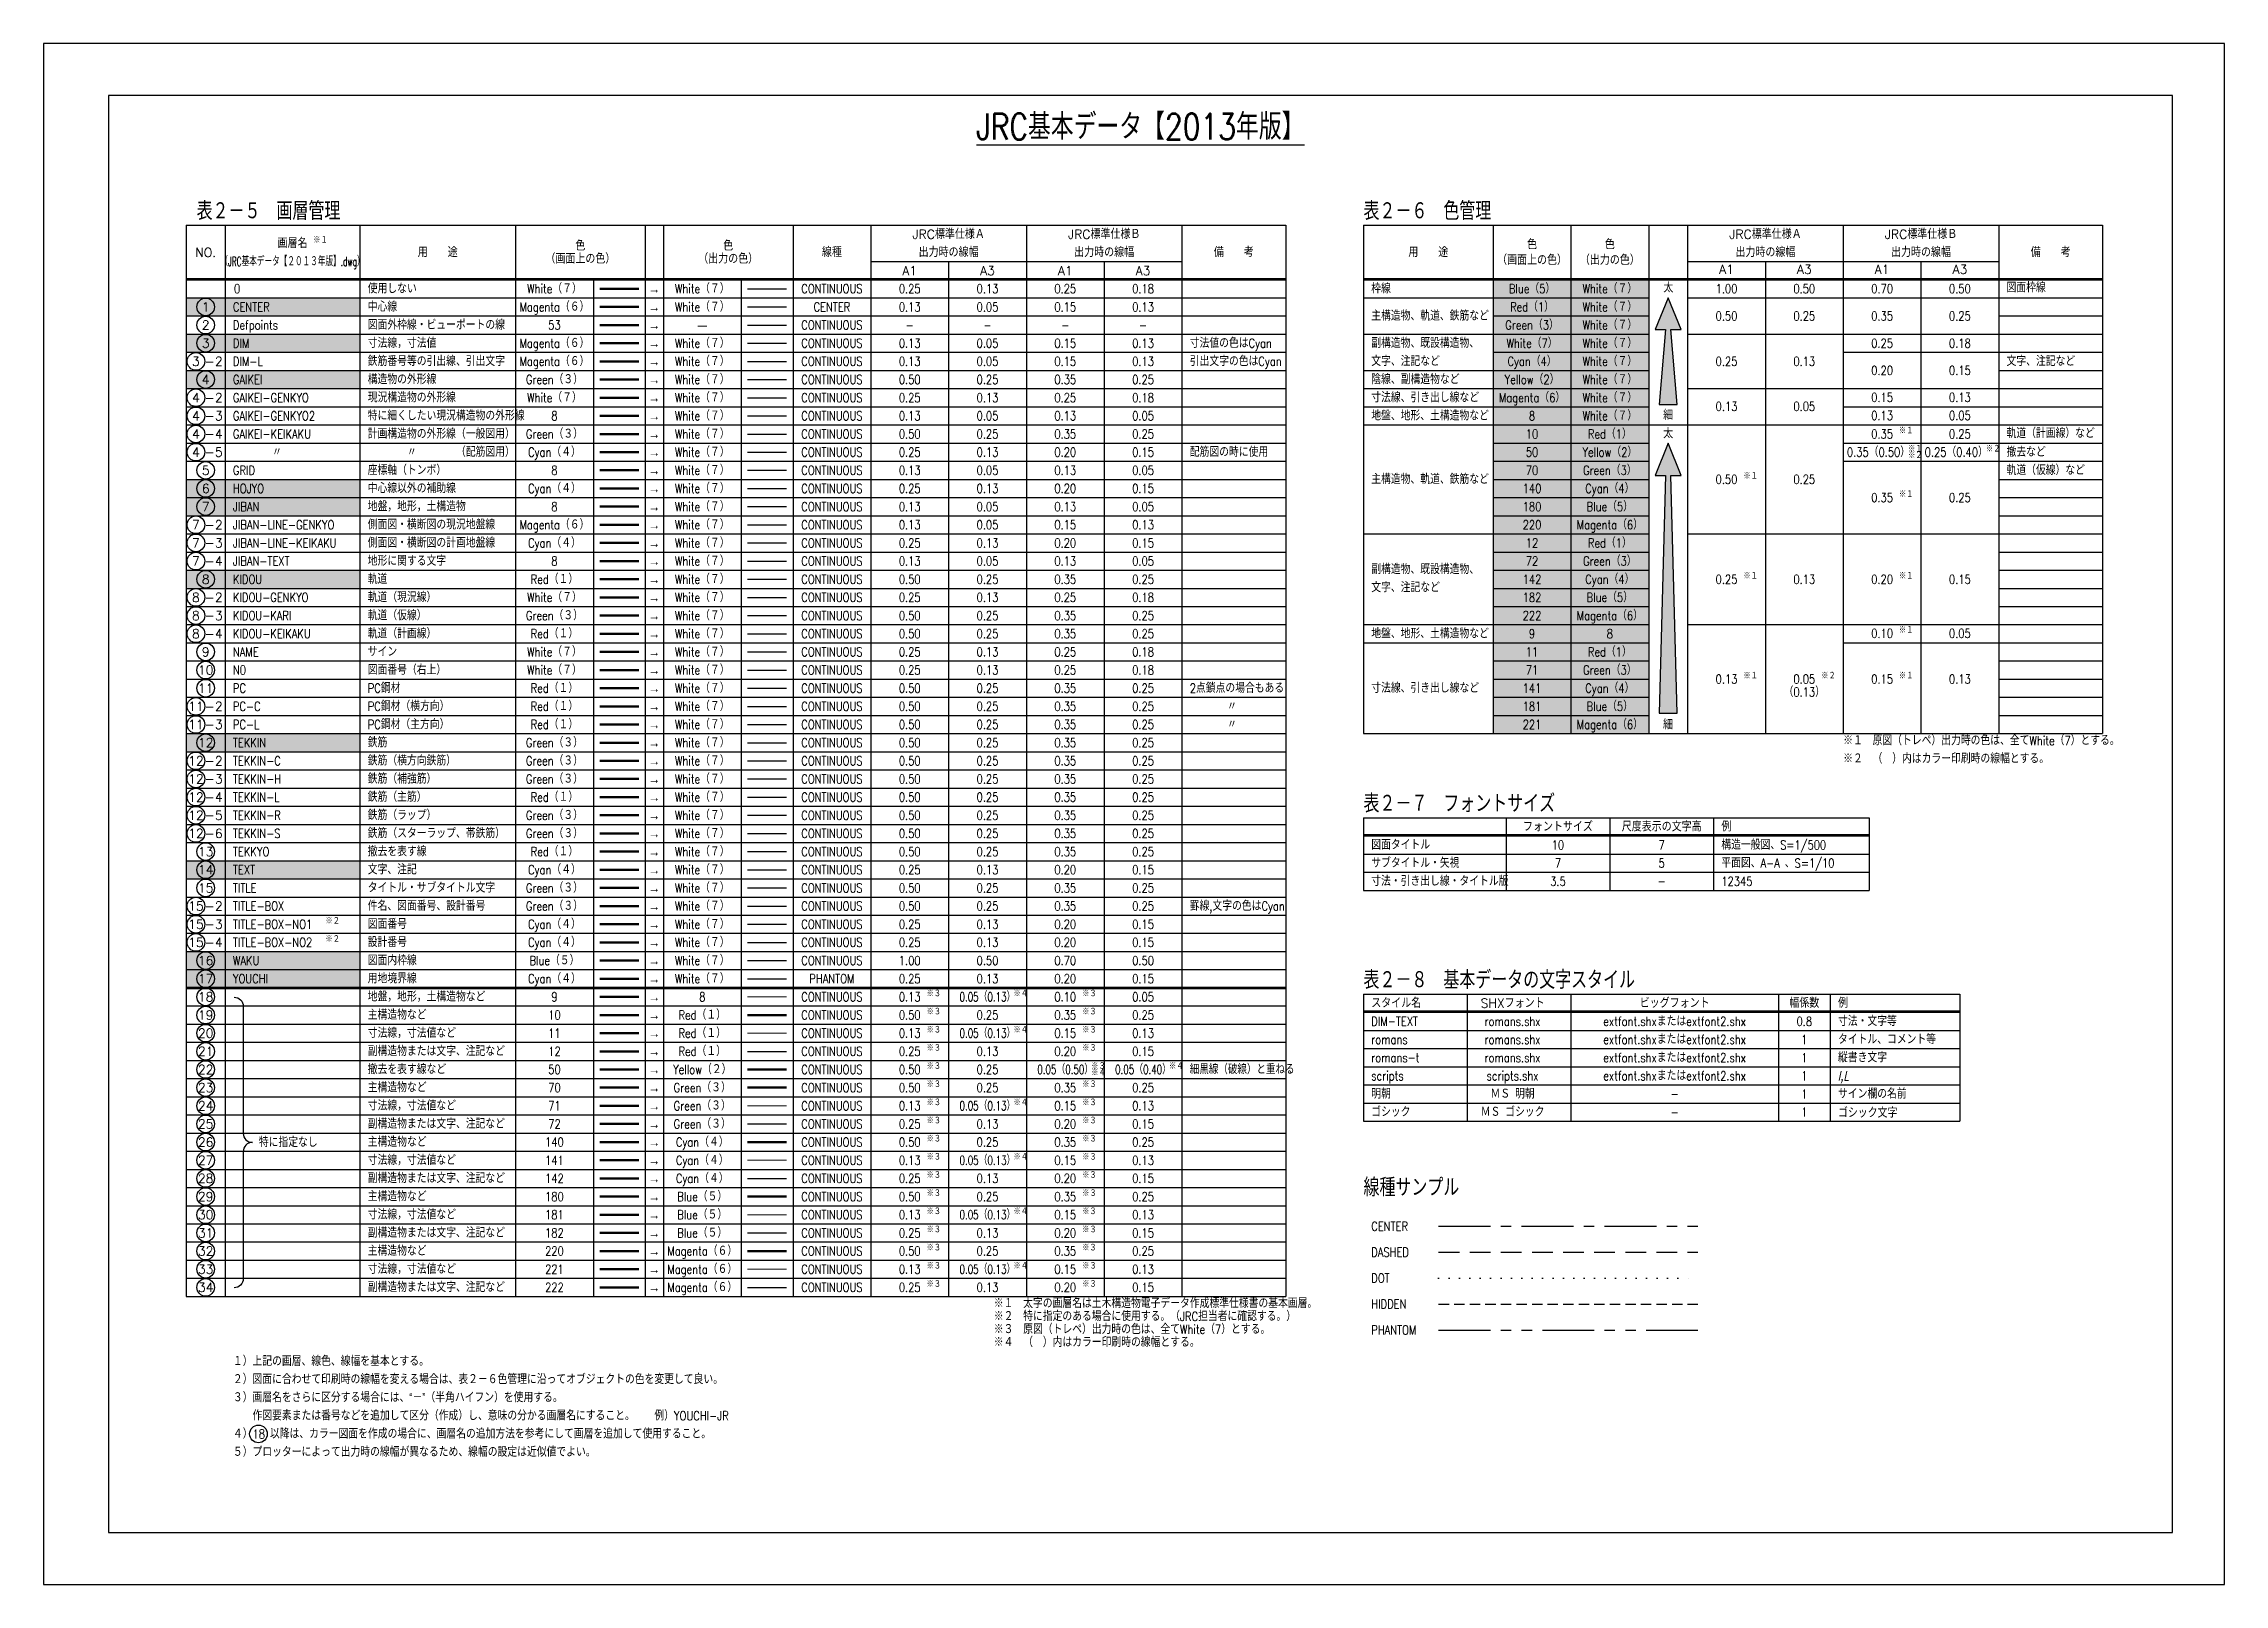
# Model space of a CAD drawing. Header units: millimetres. Extents: x -41433 to 131500, y -94900 to 39745.
# Drawn here: x -18410 to -10000, y 0 to 5940 of the extents above; entities that cross this region are included whole.
import ezdxf
from ezdxf.enums import TextEntityAlignment as Align

# ---------------------------------------------------------------- set-up
doc = ezdxf.new("R2010")
doc.units = ezdxf.units.MM
doc.header["$LTSCALE"] = 160
doc.header["$MEASUREMENT"] = 0
for name, pattern in [('CENTER', [2, 1.25, -0.25, 0.25, -0.25]), ('DASHED', [0.75, 0.5, -0.25]), ('DOT', [0.25, 0, -0.25]), ('HIDDEN', [0.375, 0.25, -0.125]), ('PHANTOM', [2.5, 1.25, -0.25, 0.25, -0.25, 0.25, -0.25])]:
    doc.linetypes.add(name, pattern=pattern)
doc.layers.get('0').update_dxf_attribs({"linetype": 'CONTINUOUS'})
doc.layers.get('DEFPOINTS').update_dxf_attribs({"color": 53, "linetype": 'CONTINUOUS'})
for name, color, linetype in [('CENTER', 6, 'CENTER'), ('DIM', 6, 'CONTINUOUS'), ('DIM-L', 6, 'CONTINUOUS'), ('GAIKEI', 3, 'CONTINUOUS'), ('GAIKEI-GENKYO', 7, 'CONTINUOUS'), ('GAIKEI-GENKYO2', 8, 'CONTINUOUS'), ('GAIKEI-KEIKAKU', 4, 'CONTINUOUS'), ('GRID', 8, 'CONTINUOUS'), ('HOJYO', 4, 'CONTINUOUS'), ('JIBAN', 8, 'CONTINUOUS'), ('JIBAN-LINE-GENKYO', 6, 'CONTINUOUS'), ('JIBAN-LINE-KEIKAKU', 4, 'CONTINUOUS'), ('JIBAN-TEXT', 8, 'CONTINUOUS'), ('KIDOU', 1, 'CONTINUOUS'), ('KIDOU-GENKYO', 7, 'CONTINUOUS'), ('KIDOU-KARI', 3, 'CONTINUOUS'), ('KIDOU-KEIKAKU', 1, 'CONTINUOUS'), ('NAME', 7, 'CONTINUOUS'), ('NO', 7, 'CONTINUOUS'), ('PC', 1, 'CONTINUOUS'), ('PC-C', 2, 'CONTINUOUS'), ('PC-L', 2, 'CONTINUOUS'), ('TEKKIN', 3, 'CONTINUOUS'), ('TEKKIN-C', 3, 'CONTINUOUS'), ('TEKKIN-H', 3, 'CONTINUOUS'), ('TEKKIN-L', 2, 'CONTINUOUS'), ('TEKKIN-R', 3, 'CONTINUOUS'), ('TEKKIN-S', 3, 'CONTINUOUS'), ('TEKKYO', 1, 'CONTINUOUS'), ('TEXT', 4, 'CONTINUOUS'), ('TITLE', 3, 'CONTINUOUS'), ('TITLE-BOX', 3, 'CONTINUOUS'), ('TITLE-BOX-NO1', 4, 'CONTINUOUS'), ('TITLE-BOX-NO2', 4, 'CONTINUOUS'), ('WAKU', 5, 'CONTINUOUS'), ('YOUCHI', 4, 'PHANTOM')]:
    doc.layers.add(name, color=color, linetype=linetype)
doc.styles.add('romans', font='romans.shx', dxfattribs={"bigfont": 'extfont.shx'})
doc.styles.add('SCRIPTS', font='scripts.shx', dxfattribs={"bigfont": 'extfont.shx'})
doc.styles.add('ゴシック', font='')
doc.styles.get('ゴシック').set_extended_font_data('MS PGothic')

msp = doc.modelspace()

# ---------------------------------------------------------------- texts
at = {"layer": 'TEXT'}
for s, height, style, width, p in [('表２－５\u3000画層管理', 70, 'romans', 0.8, (-17820, 5295)), ('表２－６\u3000色管理', 70, 'romans', 0.8, (-13320, 5295)), ('使用しない', 35, 'romans', 0.8, (-17160, 4995)), ('枠線', 35, 'romans', 0.8, (-13290, 4995)), ('図面枠線', 35, 'romans', 0.8, (-10840, 4998.82)), ('中心線', 35, 'romans', 0.8, (-17160, 4925)), ('主構造物、軌道、鉄筋など', 35, 'romans', 0.8, (-13290, 4890)), ('Defpoints', 35, 'romans', 0.8, (-17680, 4855)), ('寸法線，寸法値', 35, 'romans', 0.8, (-17160, 4785)), ('図面外枠線・ビューポートの線', 35, 'romans', 0.8, (-17160, 4855)), ('寸法値の色はCyan', 35, 'romans', 0.8, (-13990, 4785)), ('副構造物、既設構造物、', 35, 'romans', 0.8, (-13290, 4785)), ('DIM-L', 35, 'romans', 0.8, (-17680, 4715)), ('鉄筋番号等の引出線、引出文字', 35, 'romans', 0.8, (-17160, 4715)), ('引出文字の色はCyan', 35, 'romans', 0.8, (-13990, 4715)), ('文字、注記など', 35, 'romans', 0.8, (-13290, 4715)), ('文字、注記など', 35, 'romans', 0.8, (-10840, 4715)), ('構造物の外形線', 35, 'romans', 0.8, (-17160, 4645)), ('陰線、副構造物など', 35, 'romans', 0.8, (-13290, 4645)), ('GAIKEI-GENKYO', 35, 'romans', 0.8, (-17680, 4575)), ('現況構造物の外形線', 35, 'romans', 0.8, (-17160, 4575)), ('寸法線、引き出し線など', 35, 'romans', 0.8, (-13290, 4575)), ('GAIKEI-GENKYO2', 35, 'romans', 0.8, (-17680, 4505)), ('特に細くしたい現況構造物の外形線', 35, 'romans', 0.8, (-17160, 4505)), ('地盤、地形、土構造物など', 35, 'romans', 0.8, (-13290, 4505)), ('軌道（計画線）など', 35, 'romans', 0.8, (-10840, 4437.23)), ('GAIKEI-KEIKAKU', 35, 'romans', 0.8, (-17680, 4435)), ('\u3000\u3000\u3000\u3000〃', 35, 'romans', 0.8, (-17680, 4365)), ('計画構造物の外形線（一般図用）', 35, 'romans', 0.8, (-17160, 4435)), ('\u3000\u3000\u3000\u3000〃\u3000\u3000\u3000\u3000（配筋図用）', 35, 'romans', 0.8, (-17160, 4365)), ('配筋図の時に使用', 35, 'romans', 0.8, (-13990, 4365)), ('撤去など', 35, 'romans', 0.8, (-10840, 4365)), ('GRID', 35, 'romans', 0.8, (-17680, 4295)), ('座標軸（トンボ）', 35, 'romans', 0.8, (-17160, 4295)), ('軌道（仮線）など', 35, 'romans', 0.8, (-10840, 4295)), ('中心線以外の補助線', 35, 'romans', 0.8, (-17160, 4225)), ('主構造物、軌道、鉄筋など', 35, 'romans', 0.8, (-13290, 4260)), ('地盤，地形，土構造物', 35, 'romans', 0.8, (-17160, 4155)), ('JIBAN-LINE-GENKYO', 35, 'romans', 0.8, (-17680, 4085)), ('側面図・横断図の現況地盤線', 35, 'romans', 0.8, (-17160, 4085)), ('JIBAN-LINE-KEIKAKU', 35, 'romans', 0.8, (-17680, 4015)), ('JIBAN-TEXT', 35, 'romans', 0.8, (-17680, 3945)), ('側面図・横断図の計画地盤線', 35, 'romans', 0.8, (-17160, 4015)), ('地形に関する文字', 35, 'romans', 0.8, (-17160, 3945)), ('軌道', 35, 'romans', 0.8, (-17160, 3875)), ('副構造物、既設構造物、', 35, 'romans', 0.8, (-13290, 3912.78)), ('KIDOU-GENKYO', 35, 'romans', 0.8, (-17680, 3805)), ('軌道（現況線）', 35, 'romans', 0.8, (-17160, 3805)), ('文字、注記など', 35, 'romans', 0.8, (-13290, 3842.78)), ('KIDOU-KARI', 35, 'romans', 0.8, (-17680, 3735)), ('軌道（仮線）', 35, 'romans', 0.8, (-17160, 3735)), ('KIDOU-KEIKAKU', 35, 'romans', 0.8, (-17680, 3665)), ('軌道（計画線）', 35, 'romans', 0.8, (-17160, 3665)), ('地盤、地形、土構造物など', 35, 'romans', 0.8, (-13290, 3665)), ('NAME', 35, 'romans', 0.8, (-17680, 3595)), ('N0', 35, 'romans', 0.8, (-17680, 3525)), ('サイン', 35, 'romans', 0.8, (-17160, 3595)), ('図面番号（右上）', 35, 'romans', 0.8, (-17160, 3525)), ('PC', 35, 'romans', 0.8, (-17680, 3455)), ('PC鋼材', 35, 'romans', 0.8, (-17160, 3455)), ('2点鎖点の場合もある', 35, 'romans', 0.8, (-13990, 3455)), ('寸法線、引き出し線など', 35, 'romans', 0.8, (-13290, 3455)), ('PC-C', 35, 'romans', 0.8, (-17680, 3385)), ('PC鋼材（横方向）', 35, 'romans', 0.8, (-17160, 3385)), ('PC-L', 35, 'romans', 0.8, (-17680, 3315)), ('PC鋼材（主方向）', 35, 'romans', 0.8, (-17160, 3315)), ('鉄筋', 35, 'romans', 0.8, (-17160, 3245)), ('鉄筋（横方向鉄筋）', 35, 'romans', 0.8, (-17160, 3175)), ('TEKKIN-C', 35, 'romans', 0.8, (-17680, 3175)), ('TEKKIN-H', 35, 'romans', 0.8, (-17680, 3105)), ('鉄筋（補強筋）', 35, 'romans', 0.8, (-17160, 3105)), ('TEKKIN-L', 35, 'romans', 0.8, (-17680, 3035)), ('鉄筋（主筋）', 35, 'romans', 0.8, (-17160, 3035)), ('表２－７\u3000フォントサイズ', 70, 'romans', 0.8, (-13320, 3010.67)), ('TEKKIN-R', 35, 'romans', 0.8, (-17680, 2965)), ('鉄筋（ラップ）', 35, 'romans', 0.8, (-17160, 2965)), ('TEKKIN-S', 35, 'romans', 0.8, (-17680, 2895)), ('鉄筋（スターラップ、帯鉄筋）', 35, 'romans', 0.8, (-17160, 2895)), ('図面タイトル', 35, 'romans', 0.8, (-13290, 2850.67)), ('構造一般図、S=1/500', 35, 'romans', 0.8, (-11940, 2850.67)), ('TEKKYO', 35, 'romans', 0.8, (-17680, 2825)), ('撤去を表す線', 35, 'romans', 0.8, (-17160, 2825)), ('文字、注記', 35, 'romans', 0.8, (-17160, 2755)), ('サブタイトル・矢視', 35, 'romans', 0.8, (-13290, 2780.67)), ('平面図、A-A 、S=1/10', 35, 'romans', 0.8, (-11940, 2780.67)), ('TITLE', 35, 'romans', 0.8, (-17680, 2685)), ('タイトル・サブタイトル文字', 35, 'romans', 0.8, (-17160, 2685)), ('寸法・引き出し線・タイトル版', 35, 'romans', 0.8, (-13290, 2710.67)), ('12345', 35, 'romans', 0.8, (-11940, 2710.67)), ('TITLE-BOX', 35, 'romans', 0.8, (-17680, 2615)), ('件名、図面番号、設計番号', 35, 'romans', 0.8, (-17160, 2615)), ('罫線,文字の色はCyan', 35, 'romans', 0.8, (-13990, 2615)), ('TITLE-BOX-NO1', 35, 'romans', 0.8, (-17680, 2545)), ('図面番号', 35, 'romans', 0.8, (-17160, 2545)), ('TITLE-BOX-NO2', 35, 'romans', 0.8, (-17680, 2475)), ('設計番号', 35, 'romans', 0.8, (-17160, 2475)), ('用地境界線', 35, 'romans', 0.8, (-17160, 2335)), ('図面内枠線', 35, 'romans', 0.8, (-17160, 2405)), ('表２－８\u3000基本データの文字スタイル', 70, 'romans', 0.8, (-13320, 2330.67)), ('地盤，地形，土構造物など', 35, 'romans', 0.8, (-17160, 2265)), ('主構造物など', 35, 'romans', 0.8, (-17160, 2195)), ('DIM-TEXT', 35, 'romans', 0.8, (-13290, 2170.67)), ('寸法・文字等', 35, 'romans', 0.8, (-11490, 2170.67)), ('寸法線，寸法値など', 35, 'romans', 0.8, (-17160, 2125)), ('romans', 35, 'romans', 0.8, (-13290, 2100.67)), ('タイトル、コメント等', 35, 'romans', 0.8, (-11490, 2100.67)), ('副構造物または文字、注記など', 35, 'romans', 0.8, (-17160, 2055)), ('romans-t', 35, 'romans', 0.8, (-13290, 2030.67)), ('縦書き文字', 35, 'romans', 0.8, (-11490, 2030.67)), ('撤去を表す線など', 35, 'romans', 0.8, (-17160, 1985)), ('主構造物など', 35, 'romans', 0.8, (-17160, 1915)), ('細黒線（破線）と重ねる', 35, 'romans', 0.75, (-13990, 1985)), ('scripts', 35, 'romans', 0.8, (-13290, 1960.67)), ('l,L', 35, 'SCRIPTS', 0.8, (-11490, 1960.67)), ('寸法線，寸法値など', 35, 'romans', 0.8, (-17160, 1845)), ('明朝', 35, 'romans', 0.8, (-13290, 1890.67)), ('サイン欄の名前', 35, 'romans', 0.8, (-11490, 1890.67)), ('副構造物または文字、注記など', 35, 'romans', 0.8, (-17160, 1775)), ('ゴシック', 35, 'romans', 0.8, (-13290, 1820.67)), ('ゴシック文字', 35, 'ゴシック', 0.8, (-11490, 1820.67)), ('特に指定なし', 35, 'romans', 0.8, (-17580, 1703.75)), ('主構造物など', 35, 'romans', 0.8, (-17160, 1705)), ('寸法線，寸法値など', 35, 'romans', 0.8, (-17160, 1635)), ('主構造物など', 35, 'romans', 0.8, (-17160, 1495)), ('副構造物または文字、注記など', 35, 'romans', 0.8, (-17160, 1565)), ('線種サンプル', 70, 'romans', 0.8, (-13320, 1530.67)), ('寸法線，寸法値など', 35, 'romans', 0.8, (-17160, 1425)), ('副構造物または文字、注記など', 35, 'romans', 0.8, (-17160, 1355)), ('CENTER', 35, 'romans', 0.8, (-13290, 1380.67)), ('主構造物など', 35, 'romans', 0.8, (-17160, 1285)), ('DASHED', 35, 'romans', 0.8, (-13290, 1280.67)), ('寸法線，寸法値など', 35, 'romans', 0.8, (-17160, 1215)), ('DOT', 35, 'romans', 0.8, (-13290, 1180.67)), ('副構造物または文字、注記など', 35, 'romans', 0.8, (-17160, 1145)), ('HIDDEN', 35, 'romans', 0.8, (-13290, 1080.67)), ('PHANTOM', 35, 'romans', 0.8, (-13290, 980.67)), ('１）上記の画層、線色、線幅を基本とする。', 35, 'romans', 0.8, (-17680, 860)), ('２）図面に合わせて印刷時の線幅を変える場合は、表２－６色管理に沿ってオブジェクトの色を変更して良い。', 35, 'romans', 0.8, (-17680, 790)), ('３）画層名をさらに区分する場合には、“－”（半角ハイフン）を使用する。', 35, 'romans', 0.8, (-17680, 720)), ('４）18 以降は、カラー図面を作成の場合に、画層名の追加方法を参考にして画層を追加して使用すること。', 35, 'romans', 0.8, (-17680, 580)), ('\u3000\u3000作図要素または番号などを追加して区分（作成）し、意味の分かる画層名にすること。\u3000\u3000例）YOUCHI-JR', 35, 'romans', 0.8, (-17680, 650)), ('５）プロッターによって出力時の線幅が異なるため、線幅の設定は近似値でよい。', 35, 'romans', 0.8, (-17680, 510))]:
    msp.add_text(s, height=height, dxfattribs=dict(at, style=style, width=width)).set_placement(p, align=Align.MIDDLE_LEFT)
at = {"layer": 'TEXT', "style": 'romans'}
for s, p in [('JRC標準仕様Ａ', (-14920, 5205)), ('JRC標準仕様Ｂ', (-14320, 5205)), ('JRC標準仕様Ａ', (-11770, 5205)), ('JRC標準仕様Ｂ', (-11170, 5205)), ('NO.', (-17785, 5135)), ('画層名', (-17450, 5170)), ('用\u3000\u3000途', (-16890, 5135)), ('（画面上の色）', (-16340, 5110)), ('色', (-16340, 5160)), ('（出力の色）', (-15770, 5110)), ('色', (-15770, 5160)), ('線種', (-15370, 5135)), ('出力時の線幅', (-14920, 5135)), ('出力時の線幅', (-14320, 5135)), ('備\u3000\u3000考', (-13820, 5135)), ('用\u3000\u3000途', (-13070, 5135)), ('色', (-12670, 5165)), ('色', (-12370, 5165)), ('出力時の線幅', (-11770, 5135)), ('出力時の線幅', (-11170, 5135)), ('備\u3000\u3000考', (-10670, 5135)), ('A1', (-15070, 5065)), ('A3', (-14770, 5065)), ('A1', (-14470, 5065)), ('A3', (-14170, 5065)), ('（画面上の色）', (-12670, 5105)), ('（出力の色）', (-12370, 5105)), ('A1', (-11920, 5070)), ('A3', (-11620, 5070)), ('A1', (-11320, 5070)), ('A3', (-11020, 5070)), ('→', (-16055, 4995)), ('太', (-12144.19, 4998.39)), ('1', (-17785, 4925)), ('→', (-16055, 4925)), ('2', (-17785, 4855)), ('3', (-17785, 4785)), ('→', (-16055, 4855)), ('3', (-17822.65, 4715)), ('→', (-16055, 4785)), ('→', (-16055, 4715)), ('4', (-17785, 4645)), ('→', (-16055, 4645)), ('4', (-17822.65, 4575)), ('→', (-16055, 4575)), ('4', (-17822.65, 4505)), ('→', (-16055, 4505)), ('細', (-12145, 4507.23)), ('太', (-12145, 4436.38)), ('4', (-17822.65, 4435)), ('4', (-17822.65, 4365)), ('→', (-16055, 4435)), ('5', (-17785, 4295)), ('→', (-16055, 4365)), ('→', (-16055, 4295)), ('6', (-17785, 4225)), ('→', (-16055, 4225)), ('7', (-17785, 4155)), ('→', (-16055, 4155)), ('7', (-17822.65, 4085)), ('→', (-16055, 4085)), ('7', (-17822.65, 4015)), ('7', (-17822.65, 3945)), ('→', (-16055, 4015)), ('8', (-17785, 3875)), ('→', (-16055, 3945)), ('→', (-16055, 3875)), ('8', (-17822.65, 3805)), ('→', (-16055, 3805)), ('8', (-17822.65, 3735)), ('→', (-16055, 3735)), ('8', (-17822.65, 3665)), ('→', (-16055, 3665)), ('10', (-17785, 3525)), ('9', (-17785, 3595)), ('→', (-16055, 3595)), ('11', (-17785, 3455)), ('→', (-16055, 3525)), ('→', (-16055, 3455)), ('11', (-17822.65, 3385)), ('→', (-16055, 3385)), ('11', (-17822.65, 3315)), ('→', (-16055, 3315)), ('細', (-12145.81, 3313.86)), ('12', (-17785, 3245)), ('→', (-16055, 3245)), ('12', (-17822.65, 3175)), ('12', (-17822.65, 3105)), ('→', (-16055, 3175)), ('12', (-17822.65, 3035)), ('→', (-16055, 3105)), ('→', (-16055, 3035)), ('12', (-17822.65, 2965)), ('→', (-16055, 2965)), ('12', (-17822.65, 2895)), ('→', (-16055, 2895)), ('フォントサイズ', (-12570, 2920.67)), ('尺度表示の文字高', (-12170, 2920.67)), ('13', (-17785, 2825)), ('→', (-16055, 2825)), ('14', (-17785, 2755)), ('15', (-17785, 2685)), ('→', (-16055, 2755)), ('15', (-17822.65, 2615)), ('→', (-16055, 2685)), ('→', (-16055, 2615)), ('15', (-17822.65, 2545)), ('→', (-16055, 2545)), ('15', (-17822.65, 2475)), ('→', (-16055, 2475)), ('16', (-17785, 2405)), ('→', (-16055, 2405)), ('17', (-17785, 2335)), ('18', (-17785, 2265)), ('→', (-16055, 2335)), ('19', (-17785, 2195)), ('→', (-16055, 2265)), ('→', (-16055, 2195)), ('SHXフォント', (-12745, 2240.67)), ('ビッグフォント', (-12120, 2240.67)), ('幅係数', (-11620, 2240.67)), ('20', (-17785, 2125)), ('→', (-16055, 2125)), ('21', (-17785, 2055)), ('→', (-16055, 2055)), ('22', (-17785, 1985)), ('→', (-16055, 1985)), ('23', (-17785, 1915)), ('24', (-17785, 1845)), ('→', (-16055, 1915)), ('25', (-17785, 1775)), ('→', (-16055, 1845)), ('→', (-16055, 1775)), ('26', (-17785, 1705)), ('→', (-16055, 1705)), ('27', (-17785, 1635)), ('→', (-16055, 1635)), ('28', (-17785, 1565)), ('→', (-16055, 1565)), ('29', (-17785, 1495)), ('30', (-17785, 1425)), ('→', (-16055, 1495)), ('31', (-17785, 1355)), ('→', (-16055, 1425)), ('→', (-16055, 1355)), ('32', (-17785, 1285)), ('→', (-16055, 1285)), ('33', (-17785, 1215)), ('→', (-16055, 1215)), ('34', (-17785, 1145)), ('→', (-16055, 1145))]:
    msp.add_text(s, height=35, dxfattribs=at).set_placement(p, align=Align.MIDDLE_CENTER)
at = {"layer": 'TEXT', "style": 'romans', "width": 0.8}
for s, height, p in [('※１', 25, (-17370.12, 5170)), ('※１', 25, (-11255, 4435)), ('※１', 25, (-11219.96, 4365)), ('※２', 25, (-10919.96, 4365)), ('※２', 25, (-11219.96, 4340.34)), ('※１', 25, (-11855, 4260)), ('※１', 25, (-11255, 4190)), ('※１', 25, (-11855, 3875)), ('※１', 25, (-11255, 3875)), ('※１', 25, (-11255, 3666.26)), ('※１', 25, (-11855, 3490)), ('※２', 25, (-11555, 3490)), ('※１', 25, (-11255, 3490)), ('※１\u3000原図（トレペ）出力時の色は、全てWhite（7）とする。', 35, (-11470, 3235.5)), ('※２\u3000（\u3000）内はカラー印刷時の線幅とする。', 35, (-11470, 3165.5)), ('※２', 25, (-17323.38, 2545)), ('※２', 25, (-17323.38, 2475)), ('※３', 25, (-15005, 2265)), ('※４', 25, (-14670, 2265)), ('※３', 25, (-14405, 2265)), ('※３', 25, (-15005, 2195)), ('※３', 25, (-14405, 2195)), ('※３', 25, (-15005, 2125)), ('※４', 25, (-14670, 2125)), ('※３', 25, (-14405, 2125)), ('※３', 25, (-15005, 2055)), ('※３', 25, (-14405, 2055)), ('※３', 25, (-15005, 1985)), ('※３', 25, (-15005, 1915)), ('※３', 25, (-14405, 1915)), ('※３', 25, (-14369.96, 1985)), ('※４', 25, (-14369.96, 1960.34)), ('※４', 25, (-14070, 1985)), ('※３', 25, (-15005, 1845)), ('※４', 25, (-14670, 1845)), ('※３', 25, (-14405, 1845)), ('※３', 25, (-15005, 1775)), ('※３', 25, (-14405, 1775)), ('※３', 25, (-15005, 1705)), ('※３', 25, (-14405, 1705)), ('※３', 25, (-15005, 1635)), ('※４', 25, (-14670, 1635)), ('※３', 25, (-14405, 1635)), ('※３', 25, (-15005, 1565)), ('※３', 25, (-15005, 1495)), ('※３', 25, (-14405, 1565)), ('※３', 25, (-14405, 1495)), ('※３', 25, (-15005, 1425)), ('※４', 25, (-14670, 1425)), ('※３', 25, (-14405, 1425)), ('※３', 25, (-15005, 1355)), ('※３', 25, (-14405, 1355)), ('※３', 25, (-15005, 1285)), ('※３', 25, (-14405, 1285)), ('※３', 25, (-15005, 1215)), ('※４', 25, (-14670, 1215)), ('※３', 25, (-14405, 1215)), ('※３', 25, (-15005, 1145)), ('※１\u3000太字の画層名は土木構造物電子データ作成標準仕様書の基本画層。', 35, (-14745.7, 1065.5)), ('※３', 25, (-14405, 1145)), ('※２\u3000特に指定のある場合に使用する。（JRC担当者に確認する。）', 35, (-14745.7, 1015.5)), ('※３\u3000原図（トレペ）出力時の色は、全てWhite（7）とする。', 35, (-14745.7, 965.5)), ('※４\u3000（\u3000）内はカラー印刷時の線幅とする。', 35, (-14745.7, 915.5))]:
    msp.add_text(s, height=height, dxfattribs=at).set_placement(p)
at = {"layer": 'TEXT', "style": 'romans'}
for s, width, p in [('（JRC基本データ【２０１３年版】.dwg）', 0.6, (-17450, 5100)), ('White（７）', 0.8, (-16440, 4995)), ('White（７）', 0.8, (-15870, 4995)), ('CONTINUOUS', 0.8, (-15370, 4995)), ('0.25', 0.8, (-15070, 4995)), ('0.13', 0.8, (-14770, 4995)), ('0.25', 0.8, (-14470, 4995)), ('0.18', 0.8, (-14170, 4995)), ('1.00', 0.8, (-11920, 4995)), ('0.50', 0.8, (-11620, 4995)), ('0.70', 0.8, (-11320, 4995)), ('0.50', 0.8, (-11020, 4995)), ('Magenta（６）', 0.8, (-16440, 4925)), ('White（７）', 0.8, (-15870, 4925)), ('CENTER', 0.8, (-15370, 4925)), ('0.13', 0.8, (-15070, 4925)), ('0.05', 0.8, (-14770, 4925)), ('0.15', 0.8, (-14470, 4925)), ('0.13', 0.8, (-14170, 4925)), ('0.50', 0.8, (-11920, 4890)), ('0.25', 0.8, (-11620, 4890)), ('0.35', 0.8, (-11320, 4890)), ('0.25', 0.8, (-11020, 4890)), ('Magenta（６）', 0.8, (-16440, 4785)), ('53', 0.8, (-16440, 4855)), ('White（７）', 0.8, (-15870, 4785)), ('―', 0.8, (-15870, 4855)), ('CONTINUOUS', 0.8, (-15370, 4855)), ('CONTINUOUS', 0.8, (-15370, 4785)), ('0.13', 0.8, (-15070, 4785)), ('-', 0.8, (-15070, 4855)), ('0.05', 0.8, (-14770, 4785)), ('-', 0.8, (-14770, 4855)), ('0.15', 0.8, (-14470, 4785)), ('-', 0.8, (-14470, 4855)), ('0.13', 0.8, (-14170, 4785)), ('-', 0.8, (-14170, 4855)), ('0.25', 0.8, (-11320, 4785)), ('0.18', 0.8, (-11020, 4785)), ('Magenta（６）', 0.8, (-16440, 4715)), ('White（７）', 0.8, (-15870, 4715)), ('CONTINUOUS', 0.8, (-15370, 4715)), ('0.13', 0.8, (-15070, 4715)), ('0.05', 0.8, (-14770, 4715)), ('0.15', 0.8, (-14470, 4715)), ('0.13', 0.8, (-14170, 4715)), ('0.25', 0.8, (-11920, 4715)), ('0.13', 0.8, (-11620, 4715)), ('Green（３）', 0.8, (-16440, 4645)), ('White（７）', 0.8, (-15870, 4645)), ('CONTINUOUS', 0.8, (-15370, 4645)), ('0.50', 0.8, (-15070, 4645)), ('0.25', 0.8, (-14770, 4645)), ('0.35', 0.8, (-14470, 4645)), ('0.25', 0.8, (-14170, 4645)), ('0.20', 0.8, (-11320, 4680)), ('0.15', 0.8, (-11020, 4680)), ('White（７）', 0.8, (-16440, 4575)), ('White（７）', 0.8, (-15870, 4575)), ('CONTINUOUS', 0.8, (-15370, 4575)), ('0.25', 0.8, (-15070, 4575)), ('0.13', 0.8, (-14770, 4575)), ('0.25', 0.8, (-14470, 4575)), ('0.18', 0.8, (-14170, 4575)), ('0.13', 0.8, (-11920, 4541.26)), ('0.05', 0.8, (-11620, 4541.26)), ('0.15', 0.8, (-11320, 4576.26)), ('0.13', 0.8, (-11020, 4576.26)), ('8', 0.8, (-16440, 4505)), ('White（７）', 0.8, (-15870, 4505)), ('CONTINUOUS', 0.8, (-15370, 4505)), ('0.13', 0.8, (-15070, 4505)), ('0.05', 0.8, (-14770, 4505)), ('0.13', 0.8, (-14470, 4505)), ('0.05', 0.8, (-14170, 4505)), ('0.13', 0.8, (-11320, 4506.26)), ('0.05', 0.8, (-11020, 4506.26)), ('Green（３）', 0.8, (-16440, 4435)), ('Cyan（４）', 0.8, (-16440, 4365)), ('White（７）', 0.8, (-15870, 4435)), ('White（７）', 0.8, (-15870, 4365)), ('CONTINUOUS', 0.8, (-15370, 4435)), ('CONTINUOUS', 0.8, (-15370, 4365)), ('0.50', 0.8, (-15070, 4435)), ('0.25', 0.8, (-15070, 4365)), ('0.25', 0.8, (-14770, 4435)), ('0.13', 0.8, (-14770, 4365)), ('0.35', 0.8, (-14470, 4435)), ('0.20', 0.8, (-14470, 4365)), ('0.25', 0.8, (-14170, 4435)), ('0.15', 0.8, (-14170, 4365)), ('0.35（0.50）', 0.8, (-11333.93, 4365)), ('0.35', 0.8, (-11320, 4435)), ('0.25（0.40）', 0.8, (-11033.93, 4365)), ('0.25', 0.8, (-11020, 4435)), ('8', 0.8, (-16440, 4295)), ('White（７）', 0.8, (-15870, 4295)), ('CONTINUOUS', 0.8, (-15370, 4295)), ('0.13', 0.8, (-15070, 4295)), ('0.05', 0.8, (-14770, 4295)), ('0.13', 0.8, (-14470, 4295)), ('0.05', 0.8, (-14170, 4295)), ('Cyan（４）', 0.8, (-16440, 4225)), ('White（７）', 0.8, (-15870, 4225)), ('CONTINUOUS', 0.8, (-15370, 4225)), ('0.25', 0.8, (-15070, 4225)), ('0.13', 0.8, (-14770, 4225)), ('0.20', 0.8, (-14470, 4225)), ('0.15', 0.8, (-14170, 4225)), ('0.50', 0.8, (-11920, 4260)), ('0.25', 0.8, (-11620, 4260)), ('0.35', 0.8, (-11320, 4190)), ('0.25', 0.8, (-11020, 4190)), ('8', 0.8, (-16440, 4155)), ('White（７）', 0.8, (-15870, 4155)), ('CONTINUOUS', 0.8, (-15370, 4155)), ('0.13', 0.8, (-15070, 4155)), ('0.05', 0.8, (-14770, 4155)), ('0.13', 0.8, (-14470, 4155)), ('0.05', 0.8, (-14170, 4155)), ('Magenta（６）', 0.8, (-16440, 4085)), ('Cyan（４）', 0.8, (-16440, 4015)), ('White（７）', 0.8, (-15870, 4085)), ('White（７）', 0.8, (-15870, 4015)), ('CONTINUOUS', 0.8, (-15370, 4085)), ('0.13', 0.8, (-15070, 4085)), ('0.05', 0.8, (-14770, 4085)), ('0.15', 0.8, (-14470, 4085)), ('0.13', 0.8, (-14170, 4085)), ('8', 0.8, (-16440, 3945)), ('White（７）', 0.8, (-15870, 3945)), ('CONTINUOUS', 0.8, (-15370, 4015)), ('CONTINUOUS', 0.8, (-15370, 3945)), ('0.25', 0.8, (-15070, 4015)), ('0.13', 0.8, (-15070, 3945)), ('0.13', 0.8, (-14770, 4015)), ('0.05', 0.8, (-14770, 3945)), ('0.20', 0.8, (-14470, 4015)), ('0.13', 0.8, (-14470, 3945)), ('0.15', 0.8, (-14170, 4015)), ('0.05', 0.8, (-14170, 3945)), ('Red（１）', 0.8, (-16440, 3875)), ('White（７）', 0.8, (-15870, 3875)), ('CONTINUOUS', 0.8, (-15370, 3875)), ('0.50', 0.8, (-15070, 3875)), ('0.25', 0.8, (-14770, 3875)), ('0.35', 0.8, (-14470, 3875)), ('0.25', 0.8, (-14170, 3875)), ('0.25', 0.8, (-11920, 3875)), ('0.13', 0.8, (-11620, 3875)), ('0.20', 0.8, (-11320, 3875)), ('0.15', 0.8, (-11020, 3875)), ('White（７）', 0.8, (-16440, 3805)), ('White（７）', 0.8, (-15870, 3805)), ('CONTINUOUS', 0.8, (-15370, 3805)), ('0.25', 0.8, (-15070, 3805)), ('0.13', 0.8, (-14770, 3805)), ('0.25', 0.8, (-14470, 3805)), ('0.18', 0.8, (-14170, 3805)), ('Green（３）', 0.8, (-16440, 3735)), ('White（７）', 0.8, (-15870, 3735)), ('CONTINUOUS', 0.8, (-15370, 3735)), ('0.50', 0.8, (-15070, 3735)), ('0.25', 0.8, (-14770, 3735)), ('0.35', 0.8, (-14470, 3735)), ('0.25', 0.8, (-14170, 3735)), ('White（７）', 0.8, (-16440, 3595)), ('Red（１）', 0.8, (-16440, 3665)), ('White（７）', 0.8, (-15870, 3665)), ('White（７）', 0.8, (-15870, 3595)), ('CONTINUOUS', 0.8, (-15370, 3665)), ('0.50', 0.8, (-15070, 3665)), ('0.25', 0.8, (-14770, 3665)), ('0.35', 0.8, (-14470, 3665)), ('0.25', 0.8, (-14170, 3665)), ('0.10', 0.8, (-11320, 3666.26)), ('0.05', 0.8, (-11020, 3666.26)), ('White（７）', 0.8, (-16440, 3525)), ('White（７）', 0.8, (-15870, 3525)), ('CONTINUOUS', 0.8, (-15370, 3595)), ('CONTINUOUS', 0.8, (-15370, 3525)), ('0.25', 0.8, (-15070, 3595)), ('0.25', 0.8, (-15070, 3525)), ('0.13', 0.8, (-14770, 3595)), ('0.13', 0.8, (-14770, 3525)), ('0.25', 0.8, (-14470, 3595)), ('0.25', 0.8, (-14470, 3525)), ('0.18', 0.8, (-14170, 3595)), ('0.18', 0.8, (-14170, 3525)), ('Red（１）', 0.8, (-16440, 3455)), ('White（７）', 0.8, (-15870, 3455)), ('CONTINUOUS', 0.8, (-15370, 3455)), ('0.50', 0.8, (-15070, 3455)), ('0.25', 0.8, (-14770, 3455)), ('0.35', 0.8, (-14470, 3455)), ('0.25', 0.8, (-14170, 3455)), ('0.13', 0.8, (-11920, 3490)), ('（0.13）', 0.8, (-11620, 3440)), ('0.05', 0.8, (-11620, 3490)), ('0.15', 0.8, (-11320, 3490)), ('0.13', 0.8, (-11020, 3490)), ('Red（１）', 0.8, (-16440, 3385)), ('White（７）', 0.8, (-15870, 3385)), ('CONTINUOUS', 0.8, (-15370, 3385)), ('0.50', 0.8, (-15070, 3385)), ('0.25', 0.8, (-14770, 3385)), ('0.35', 0.8, (-14470, 3385)), ('0.25', 0.8, (-14170, 3385)), ('〃', 0.8, (-13827.2, 3385)), ('Red（１）', 0.8, (-16440, 3315)), ('White（７）', 0.8, (-15870, 3315)), ('CONTINUOUS', 0.8, (-15370, 3315)), ('0.50', 0.8, (-15070, 3315)), ('0.25', 0.8, (-14770, 3315)), ('0.35', 0.8, (-14470, 3315)), ('0.25', 0.8, (-14170, 3315)), ('〃', 0.8, (-13827.2, 3315)), ('Green（３）', 0.8, (-16440, 3245)), ('Green（３）', 0.8, (-16440, 3175)), ('White（７）', 0.8, (-15870, 3245)), ('White（７）', 0.8, (-15870, 3175)), ('CONTINUOUS', 0.8, (-15370, 3245)), ('0.50', 0.8, (-15070, 3245)), ('0.25', 0.8, (-14770, 3245)), ('0.35', 0.8, (-14470, 3245)), ('0.25', 0.8, (-14170, 3245)), ('Green（３）', 0.8, (-16440, 3105)), ('White（７）', 0.8, (-15870, 3105)), ('CONTINUOUS', 0.8, (-15370, 3175)), ('CONTINUOUS', 0.8, (-15370, 3105)), ('0.50', 0.8, (-15070, 3175)), ('0.50', 0.8, (-15070, 3105)), ('0.25', 0.8, (-14770, 3175)), ('0.25', 0.8, (-14770, 3105)), ('0.35', 0.8, (-14470, 3175)), ('0.35', 0.8, (-14470, 3105)), ('0.25', 0.8, (-14170, 3175)), ('0.25', 0.8, (-14170, 3105)), ('Red（１）', 0.8, (-16440, 3035)), ('White（７）', 0.8, (-15870, 3035)), ('CONTINUOUS', 0.8, (-15370, 3035)), ('0.50', 0.8, (-15070, 3035)), ('0.25', 0.8, (-14770, 3035)), ('0.35', 0.8, (-14470, 3035)), ('0.25', 0.8, (-14170, 3035)), ('Green（３）', 0.8, (-16440, 2965)), ('White（７）', 0.8, (-15870, 2965)), ('CONTINUOUS', 0.8, (-15370, 2965)), ('0.50', 0.8, (-15070, 2965)), ('0.25', 0.8, (-14770, 2965)), ('0.35', 0.8, (-14470, 2965)), ('0.25', 0.8, (-14170, 2965)), ('Green（３）', 0.8, (-16440, 2895)), ('White（７）', 0.8, (-15870, 2895)), ('CONTINUOUS', 0.8, (-15370, 2895)), ('0.50', 0.8, (-15070, 2895)), ('0.25', 0.8, (-14770, 2895)), ('0.35', 0.8, (-14470, 2895)), ('0.25', 0.8, (-14170, 2895)), ('10', 0.8, (-12570, 2850.67)), ('7', 0.8, (-12170, 2850.67)), ('Cyan（４）', 0.8, (-16440, 2755)), ('Red（１）', 0.8, (-16440, 2825)), ('White（７）', 0.8, (-15870, 2825)), ('White（７）', 0.8, (-15870, 2755)), ('CONTINUOUS', 0.8, (-15370, 2825)), ('0.50', 0.8, (-15070, 2825)), ('0.25', 0.8, (-14770, 2825)), ('0.35', 0.8, (-14470, 2825)), ('0.25', 0.8, (-14170, 2825)), ('7', 0.8, (-12570, 2780.67)), ('5', 0.8, (-12170, 2780.67)), ('Green（３）', 0.8, (-16440, 2685)), ('White（７）', 0.8, (-15870, 2685)), ('CONTINUOUS', 0.8, (-15370, 2755)), ('CONTINUOUS', 0.8, (-15370, 2685)), ('0.25', 0.8, (-15070, 2755)), ('0.50', 0.8, (-15070, 2685)), ('0.13', 0.8, (-14770, 2755)), ('0.25', 0.8, (-14770, 2685)), ('0.20', 0.8, (-14470, 2755)), ('0.35', 0.8, (-14470, 2685)), ('0.15', 0.8, (-14170, 2755)), ('0.25', 0.8, (-14170, 2685)), ('3.5', 0.8, (-12570, 2710.67)), ('-', 0.8, (-12170, 2710.67)), ('Green（３）', 0.8, (-16440, 2615)), ('White（７）', 0.8, (-15870, 2615)), ('CONTINUOUS', 0.8, (-15370, 2615)), ('0.50', 0.8, (-15070, 2615)), ('0.25', 0.8, (-14770, 2615)), ('0.35', 0.8, (-14470, 2615)), ('0.25', 0.8, (-14170, 2615)), ('Cyan（４）', 0.8, (-16440, 2545)), ('White（７）', 0.8, (-15870, 2545)), ('CONTINUOUS', 0.8, (-15370, 2545)), ('0.25', 0.8, (-15070, 2545)), ('0.13', 0.8, (-14770, 2545)), ('0.20', 0.8, (-14470, 2545)), ('0.15', 0.8, (-14170, 2545)), ('Cyan（４）', 0.8, (-16440, 2475)), ('White（７）', 0.8, (-15870, 2475)), ('CONTINUOUS', 0.8, (-15370, 2475)), ('0.25', 0.8, (-15070, 2475)), ('0.13', 0.8, (-14770, 2475)), ('0.20', 0.8, (-14470, 2475)), ('0.15', 0.8, (-14170, 2475)), ('Cyan（４）', 0.8, (-16440, 2335)), ('Blue（５）', 0.8, (-16440, 2405)), ('White（７）', 0.8, (-15870, 2405)), ('White（７）', 0.8, (-15870, 2335)), ('CONTINUOUS', 0.8, (-15370, 2405)), ('1.00', 0.8, (-15070, 2405)), ('0.50', 0.8, (-14770, 2405)), ('0.70', 0.8, (-14470, 2405)), ('0.50', 0.8, (-14170, 2405)), ('9', 0.8, (-16440, 2265)), ('8', 0.8, (-15870, 2265)), ('CONTINUOUS', 0.8, (-15370, 2265)), ('PHANTOM', 0.8, (-15370, 2335)), ('0.25', 0.8, (-15070, 2335)), ('0.13', 0.8, (-15070, 2265)), ('0.05（0.13）', 0.7, (-14770, 2265)), ('0.13', 0.8, (-14770, 2335)), ('0.20', 0.8, (-14470, 2335)), ('0.10', 0.8, (-14470, 2265)), ('0.15', 0.8, (-14170, 2335)), ('0.05', 0.8, (-14170, 2265)), ('10', 0.8, (-16440, 2195)), ('Red（１）', 0.8, (-15870, 2195)), ('CONTINUOUS', 0.8, (-15370, 2195)), ('0.50', 0.8, (-15070, 2195)), ('0.25', 0.8, (-14770, 2195)), ('0.35', 0.8, (-14470, 2195)), ('0.25', 0.8, (-14170, 2195)), ('romans.shx', 0.8, (-12745, 2170.67)), ('extfont.shxまたはextfont2.shx', 0.8, (-12120, 2170.67)), ('0.8', 0.8, (-11620, 2170.67)), ('11', 0.8, (-16440, 2125)), ('Red（１）', 0.8, (-15870, 2125)), ('CONTINUOUS', 0.8, (-15370, 2125)), ('0.13', 0.8, (-15070, 2125)), ('0.05（0.13）', 0.7, (-14770, 2125)), ('0.15', 0.8, (-14470, 2125)), ('0.13', 0.8, (-14170, 2125)), ('romans.shx', 0.8, (-12745, 2100.67)), ('extfont.shxまたはextfont2.shx', 0.8, (-12120, 2100.67)), ('1', 0.8, (-11620, 2100.67)), ('12', 0.8, (-16440, 2055)), ('Red（１）', 0.8, (-15870, 2055)), ('CONTINUOUS', 0.8, (-15370, 2055)), ('0.25', 0.8, (-15070, 2055)), ('0.13', 0.8, (-14770, 2055)), ('0.20', 0.8, (-14470, 2055)), ('0.15', 0.8, (-14170, 2055)), ('romans.shx', 0.8, (-12745, 2030.67)), ('extfont.shxまたはextfont2.shx', 0.8, (-12120, 2030.67)), ('1', 0.8, (-11620, 2030.67)), ('50', 0.8, (-16440, 1985)), ('Yellow（２）', 0.8, (-15870, 1985)), ('Green（３）', 0.8, (-15870, 1915)), ('CONTINUOUS', 0.8, (-15370, 1985)), ('0.50', 0.8, (-15070, 1985)), ('0.25', 0.8, (-14770, 1985)), ('0.05（0.50）', 0.7, (-14470, 1985)), ('0.05（0.40）', 0.7, (-14170, 1985)), ('scripts.shx', 0.8, (-12745, 1960.67)), ('extfont.shxまたはextfont2.shx', 0.8, (-12120, 1960.67)), ('1', 0.8, (-11620, 1960.67)), ('70', 0.8, (-16440, 1915)), ('71', 0.8, (-16440, 1845)), ('Green（３）', 0.8, (-15870, 1845)), ('CONTINUOUS', 0.8, (-15370, 1915)), ('CONTINUOUS', 0.8, (-15370, 1845)), ('0.50', 0.8, (-15070, 1915)), ('0.13', 0.8, (-15070, 1845)), ('0.05（0.13）', 0.7, (-14770, 1845)), ('0.25', 0.8, (-14770, 1915)), ('0.35', 0.8, (-14470, 1915)), ('0.15', 0.8, (-14470, 1845)), ('0.25', 0.8, (-14170, 1915)), ('0.13', 0.8, (-14170, 1845)), ('ＭＳ 明朝', 0.8, (-12745, 1890.67)), ('-', 0.8, (-12120, 1890.67)), ('1', 0.8, (-11620, 1890.67)), ('72', 0.8, (-16440, 1775)), ('Green（３）', 0.8, (-15870, 1775)), ('CONTINUOUS', 0.8, (-15370, 1775)), ('0.25', 0.8, (-15070, 1775)), ('0.13', 0.8, (-14770, 1775)), ('0.20', 0.8, (-14470, 1775)), ('0.15', 0.8, (-14170, 1775)), ('ＭＳ ゴシック', 0.8, (-12745, 1820.67)), ('-', 0.8, (-12120, 1820.67)), ('1', 0.8, (-11620, 1820.67)), ('140', 0.8, (-16440, 1705)), ('Cyan（４）', 0.8, (-15870, 1705)), ('CONTINUOUS', 0.8, (-15370, 1705)), ('0.50', 0.8, (-15070, 1705)), ('0.25', 0.8, (-14770, 1705)), ('0.35', 0.8, (-14470, 1705)), ('0.25', 0.8, (-14170, 1705)), ('141', 0.8, (-16440, 1635)), ('Cyan（４）', 0.8, (-15870, 1635)), ('CONTINUOUS', 0.8, (-15370, 1635)), ('0.13', 0.8, (-15070, 1635)), ('0.05（0.13）', 0.7, (-14770, 1635)), ('0.15', 0.8, (-14470, 1635)), ('0.13', 0.8, (-14170, 1635)), ('142', 0.8, (-16440, 1565)), ('Cyan（４）', 0.8, (-15870, 1565)), ('Blue（５）', 0.8, (-15870, 1495)), ('CONTINUOUS', 0.8, (-15370, 1565)), ('0.25', 0.8, (-15070, 1565)), ('0.13', 0.8, (-14770, 1565)), ('0.20', 0.8, (-14470, 1565)), ('0.15', 0.8, (-14170, 1565)), ('180', 0.8, (-16440, 1495)), ('181', 0.8, (-16440, 1425)), ('Blue（５）', 0.8, (-15870, 1425)), ('CONTINUOUS', 0.8, (-15370, 1495)), ('CONTINUOUS', 0.8, (-15370, 1425)), ('0.50', 0.8, (-15070, 1495)), ('0.13', 0.8, (-15070, 1425)), ('0.05（0.13）', 0.7, (-14770, 1425)), ('0.25', 0.8, (-14770, 1495)), ('0.35', 0.8, (-14470, 1495)), ('0.15', 0.8, (-14470, 1425)), ('0.25', 0.8, (-14170, 1495)), ('0.13', 0.8, (-14170, 1425)), ('182', 0.8, (-16440, 1355)), ('Blue（５）', 0.8, (-15870, 1355)), ('CONTINUOUS', 0.8, (-15370, 1355)), ('0.25', 0.8, (-15070, 1355)), ('0.13', 0.8, (-14770, 1355)), ('0.20', 0.8, (-14470, 1355)), ('0.15', 0.8, (-14170, 1355)), ('220', 0.8, (-16440, 1285)), ('Magenta（６）', 0.8, (-15870, 1285)), ('CONTINUOUS', 0.8, (-15370, 1285)), ('0.50', 0.8, (-15070, 1285)), ('0.25', 0.8, (-14770, 1285)), ('0.35', 0.8, (-14470, 1285)), ('0.25', 0.8, (-14170, 1285)), ('221', 0.8, (-16440, 1215)), ('Magenta（６）', 0.8, (-15870, 1215)), ('CONTINUOUS', 0.8, (-15370, 1215)), ('0.13', 0.8, (-15070, 1215)), ('0.05（0.13）', 0.7, (-14770, 1215)), ('0.15', 0.8, (-14470, 1215)), ('0.13', 0.8, (-14170, 1215)), ('222', 0.8, (-16440, 1145)), ('Magenta（６）', 0.8, (-15870, 1145)), ('CONTINUOUS', 0.8, (-15370, 1145)), ('0.25', 0.8, (-15070, 1145)), ('0.13', 0.8, (-14770, 1145)), ('0.20', 0.8, (-14470, 1145)), ('0.15', 0.8, (-14170, 1145))]:
    msp.add_text(s, height=35, dxfattribs=dict(at, width=width)).set_placement(p, align=Align.MIDDLE_CENTER)
at = {"layer": 'TEXT', "style": 'romans', "width": 0.8}
msp.add_text('0', height=35, dxfattribs=at).set_placement((-17651.67, 4995), align=Align.MIDDLE_RIGHT)
at = {"layer": 'TEXT', "color": 7, "true_color": 0xfcfcfc, "style": 'romans', "width": 0.8}
for s, p in [('Blue（5）', (-12670, 4995)), ('180', (-12670, 4155)), ('Blue（5）', (-12370, 4155)), ('182', (-12670, 3805)), ('Blue（5）', (-12370, 3805)), ('181', (-12670, 3385)), ('Blue（5）', (-12370, 3385))]:
    msp.add_text(s, height=35, dxfattribs=at).set_placement(p, align=Align.MIDDLE_CENTER)
at = {"layer": 'TEXT', "color": 3, "style": 'romans', "width": 0.8}
for s, p in [('White（７）', (-12370, 4995)), ('Red（1）', (-12670, 4925)), ('White（７）', (-12370, 4925)), ('Green（3）', (-12670, 4855)), ('White（7）', (-12670, 4785)), ('White（７）', (-12370, 4855)), ('White（７）', (-12370, 4785)), ('Cyan（4）', (-12670, 4715)), ('White（７）', (-12370, 4715)), ('Yellow（2）', (-12670, 4645)), ('White（７）', (-12370, 4645)), ('Magenta（6）', (-12670, 4575)), ('White（７）', (-12370, 4575)), ('8', (-12670, 4505)), ('White（７）', (-12370, 4505)), ('50', (-12670, 4365)), ('10', (-12670, 4435)), ('Yellow（2）', (-12370, 4365)), ('Red（1）', (-12370, 4435)), ('70', (-12670, 4295)), ('Green（3）', (-12370, 4295)), ('140', (-12670, 4225)), ('Cyan（4）', (-12370, 4225)), ('220', (-12670, 4085)), ('Magenta（6）', (-12370, 4085)), ('Red（1）', (-12370, 4015)), ('72', (-12670, 3945)), ('12', (-12670, 4015)), ('Green（3）', (-12370, 3945)), ('142', (-12670, 3875)), ('Cyan（4）', (-12370, 3875)), ('222', (-12670, 3735)), ('Magenta（6）', (-12370, 3735)), ('9', (-12670, 3665)), ('Red（1）', (-12370, 3595)), ('8', (-12370, 3665)), ('71', (-12670, 3525)), ('11', (-12670, 3595)), ('Green（3）', (-12370, 3525)), ('141', (-12670, 3455)), ('Cyan（4）', (-12370, 3455)), ('221', (-12670, 3315)), ('Magenta（6）', (-12370, 3315))]:
    msp.add_text(s, height=35, dxfattribs=at).set_placement(p, align=Align.MIDDLE_CENTER)
for s, p in [('CENTER', (-17680, 4925)), ('DIM', (-17680, 4785)), ('GAIKEI', (-17680, 4645)), ('HOJYO', (-17680, 4225)), ('JIBAN', (-17680, 4155)), ('KIDOU', (-17680, 3875)), ('TEKKIN', (-17680, 3245)), ('TEXT', (-17680, 2755)), ('WAKU', (-17680, 2405)), ('YOUCHI', (-17680, 2335))]:
    msp.add_text(s, height=35, dxfattribs=at).set_placement(p, align=Align.MIDDLE_LEFT)
at = {"layer": 'TEXT', "style": 'romans'}
for s, p in [('-2', (-17788.65, 4715)), ('-2', (-17788.65, 4575)), ('-3', (-17788.65, 4505)), ('-4', (-17788.65, 4435)), ('-5', (-17788.65, 4365)), ('-2', (-17788.65, 4085)), ('-3', (-17788.65, 4015)), ('-4', (-17788.65, 3945)), ('-2', (-17788.65, 3805)), ('-3', (-17788.65, 3735)), ('-4', (-17788.65, 3665)), ('-2', (-17788.65, 3385)), ('-3', (-17788.65, 3315)), ('-2', (-17788.65, 3175)), ('-3', (-17788.65, 3105)), ('-4', (-17788.65, 3035)), ('-5', (-17788.65, 2965)), ('-6', (-17788.65, 2895)), ('例', (-11940, 2920.67)), ('-2', (-17788.65, 2615)), ('-3', (-17788.65, 2545)), ('-4', (-17788.65, 2475)), ('スタイル名', (-13290, 2240.67)), ('例', (-11490, 2240.67))]:
    msp.add_text(s, height=35, dxfattribs=at).set_placement(p, align=Align.MIDDLE_LEFT)
at = {"layer": 'TITLE', "style": 'romans', "width": 0.8}
msp.add_text('%%uJRC基本データ【2013年版】', height=100, dxfattribs=at).set_placement((-14180, 5540), align=Align.BOTTOM_CENTER)

# ---------------------------------------------------------------- hatches: boundary and pattern name
at = {"true_color": 0x0000fa}
for points in [[(-12520, 4960), (-12520, 5030), (-12820, 5030), (-12820, 4960)], [(-12220, 4190), (-12520, 4190), (-12520, 4120), (-12220, 4120)], [(-12220, 3840), (-12520, 3840), (-12520, 3770), (-12220, 3770)], [(-12220, 3420), (-12520, 3420), (-12520, 3350), (-12220, 3350)]]:
    msp.add_hatch(color=5, dxfattribs=at).paths.add_polyline_path(points)
at = {"true_color": 0xfcfcfc}
for points in [[(-12220, 5030), (-12520, 5030), (-12520, 4960), (-12220, 4960)], [(-12220, 4960), (-12520, 4960), (-12520, 4890), (-12220, 4890)], [(-12220, 4890), (-12520, 4890), (-12520, 4820), (-12220, 4820)], [(-12520, 4820), (-12820, 4820), (-12820, 4750), (-12520, 4750)], [(-12220, 4820), (-12520, 4820), (-12520, 4750), (-12220, 4750)], [(-12220, 4750), (-12520, 4750), (-12520, 4680), (-12220, 4680)], [(-12220, 4680), (-12520, 4680), (-12520, 4610), (-12220, 4610)], [(-12220, 4610), (-12520, 4610), (-12520, 4540), (-12220, 4540)], [(-12220, 4540), (-12520, 4540), (-12520, 4470), (-12220, 4470)]]:
    msp.add_hatch(color=7, dxfattribs=at).paths.add_polyline_path(points)
at = {"true_color": 0xd4d4d4}
for points in [[(-17190, 4960), (-17860, 4960), (-17860, 4890), (-17190, 4890)], [(-17190, 4820), (-17860, 4820), (-17860, 4750), (-17190, 4750)], [(-17190, 4680), (-17860, 4680), (-17860, 4610), (-17190, 4610)], [(-17190, 4260), (-17860, 4260), (-17860, 4190), (-17190, 4190)], [(-17190, 4190), (-17860, 4190), (-17860, 4120), (-17190, 4120)], [(-17190, 3910), (-17860, 3910), (-17860, 3840), (-17190, 3840)], [(-17190, 3280), (-17860, 3280), (-17860, 3210), (-17190, 3210)], [(-17190, 2790), (-17860, 2790), (-17860, 2720), (-17190, 2720)], [(-17190, 2440), (-17860, 2440), (-17860, 2370), (-17190, 2370)], [(-17190, 2370), (-17860, 2370), (-17860, 2300), (-17190, 2300)]]:
    msp.add_hatch(color=254, dxfattribs=at).paths.add_polyline_path(points)
at = {"true_color": 0xfa0000}
for points in [[(-12520, 4960), (-12820, 4960), (-12820, 4890), (-12520, 4890)], [(-12520, 4470), (-12820, 4470), (-12820, 4400), (-12520, 4400)], [(-12220, 4470), (-12520, 4470), (-12520, 4400), (-12220, 4400)], [(-12220, 4050), (-12520, 4050), (-12520, 3980), (-12220, 3980)], [(-12220, 3630), (-12520, 3630), (-12520, 3560), (-12220, 3560)]]:
    msp.add_hatch(color=1, dxfattribs=at).paths.add_polyline_path(points)
at = {"true_color": 0x00fa00}
for points in [[(-12520, 4890), (-12820, 4890), (-12820, 4820), (-12520, 4820)], [(-12220, 4330), (-12520, 4330), (-12520, 4260), (-12220, 4260)], [(-12220, 3980), (-12520, 3980), (-12520, 3910), (-12220, 3910)], [(-12220, 3560), (-12520, 3560), (-12520, 3490), (-12220, 3490)]]:
    msp.add_hatch(color=3, dxfattribs=at).paths.add_polyline_path(points)
at = {"true_color": 0x7d7d7d}
for points in [[(-12135, 4838.3), (-12110, 4548.13), (-12180, 4548.13), (-12155, 4838.3), (-12195, 4838.3), (-12145, 4960), (-12095, 4838.3)], [(-12520, 4540), (-12820, 4540), (-12820, 4470), (-12520, 4470)], [(-12135, 4275.18), (-12110, 3358.71), (-12180, 3358.71), (-12155, 4275.18), (-12195, 4275.18), (-12145, 4400), (-12095, 4275.18)], [(-12220, 3700), (-12520, 3700), (-12520, 3630), (-12220, 3630)]]:
    msp.add_hatch(color=8, dxfattribs=at).paths.add_polyline_path(points)
at = {"true_color": 0x00fafa}
for points in [[(-12520, 4750), (-12820, 4750), (-12820, 4680), (-12520, 4680)], [(-12220, 4260), (-12520, 4260), (-12520, 4190), (-12220, 4190)], [(-12220, 3910), (-12520, 3910), (-12520, 3840), (-12220, 3840)], [(-12220, 3490), (-12520, 3490), (-12520, 3420), (-12220, 3420)]]:
    msp.add_hatch(color=4, dxfattribs=at).paths.add_polyline_path(points)
at = {"true_color": 0xfafa00}
for points in [[(-12520, 4680), (-12820, 4680), (-12820, 4610), (-12520, 4610)], [(-12520, 4400), (-12820, 4400), (-12820, 4330), (-12520, 4330)], [(-12220, 4400), (-12520, 4400), (-12520, 4330), (-12220, 4330)]]:
    msp.add_hatch(color=2, dxfattribs=at).paths.add_polyline_path(points)
at = {"true_color": 0xfa00fa}
for points in [[(-12520, 4610), (-12820, 4610), (-12820, 4540), (-12520, 4540)], [(-12220, 4120), (-12520, 4120), (-12520, 4050), (-12220, 4050)], [(-12220, 3770), (-12520, 3770), (-12520, 3700), (-12220, 3700)], [(-12220, 3350), (-12520, 3350), (-12520, 3280), (-12220, 3280)]]:
    msp.add_hatch(color=6, dxfattribs=at).paths.add_polyline_path(points)
at = {"true_color": 0x7dfa00}
msp.add_hatch(color=70, dxfattribs=at).paths.add_polyline_path([(-12520, 4330), (-12820, 4330), (-12820, 4260), (-12520, 4260)])
at = {"true_color": 0x00bbfa}
msp.add_hatch(color=140, dxfattribs=at).paths.add_polyline_path([(-12520, 4260), (-12820, 4260), (-12820, 4190), (-12520, 4190)])
at = {"true_color": 0x3e00fa}
msp.add_hatch(color=180, dxfattribs=at).paths.add_polyline_path([(-12520, 4190), (-12820, 4190), (-12820, 4120), (-12520, 4120)])
at = {"true_color": 0xfa00bb}
msp.add_hatch(color=220, dxfattribs=at).paths.add_polyline_path([(-12520, 4120), (-12820, 4120), (-12820, 4050), (-12520, 4050)])
at = {"true_color": 0xc70000}
msp.add_hatch(color=12, dxfattribs=at).paths.add_polyline_path([(-12520, 4050), (-12820, 4050), (-12820, 3980), (-12520, 3980)])
at = {"true_color": 0x63c700}
msp.add_hatch(color=72, dxfattribs=at).paths.add_polyline_path([(-12520, 3980), (-12820, 3980), (-12820, 3910), (-12520, 3910)])
at = {"true_color": 0x0095c7}
msp.add_hatch(color=142, dxfattribs=at).paths.add_polyline_path([(-12520, 3910), (-12820, 3910), (-12820, 3840), (-12520, 3840)])
at = {"true_color": 0x3200c7}
msp.add_hatch(color=182, dxfattribs=at).paths.add_polyline_path([(-12520, 3840), (-12820, 3840), (-12820, 3770), (-12520, 3770)])
at = {"true_color": 0xc70095}
msp.add_hatch(color=222, dxfattribs=at).paths.add_polyline_path([(-12520, 3770), (-12820, 3770), (-12820, 3700), (-12520, 3700)])
at = {"true_color": 0xbdbdbd}
msp.add_hatch(color=9, dxfattribs=at).paths.add_polyline_path([(-12520, 3700), (-12820, 3700), (-12820, 3630), (-12520, 3630)])
at = {"true_color": 0xff7a7a}
msp.add_hatch(color=11, dxfattribs=at).paths.add_polyline_path([(-12520, 3630), (-12820, 3630), (-12820, 3560), (-12520, 3560)])
at = {"true_color": 0xbdff7a}
msp.add_hatch(color=71, dxfattribs=at).paths.add_polyline_path([(-12520, 3560), (-12820, 3560), (-12820, 3490), (-12520, 3490)])
at = {"true_color": 0x7adeff}
msp.add_hatch(color=141, dxfattribs=at).paths.add_polyline_path([(-12520, 3490), (-12820, 3490), (-12820, 3420), (-12520, 3420)])
at = {"true_color": 0x9c7aff}
msp.add_hatch(color=181, dxfattribs=at).paths.add_polyline_path([(-12520, 3420), (-12820, 3420), (-12820, 3350), (-12520, 3350)])
at = {"true_color": 0xff7ade}
msp.add_hatch(color=221, dxfattribs=at).paths.add_polyline_path([(-12520, 3350), (-12820, 3350), (-12820, 3280), (-12520, 3280)])

# ---------------------------------------------------------------- linework, layer by layer
msp.add_line((-15695, 4995), (-15545, 4995))
at = {"color": 8, "lineweight": 13, "true_color": 0x7d7d7d}
msp.add_line((-15695, 2265), (-15545, 2265), dxfattribs=at)
at = {"color": 1, "lineweight": 50, "true_color": 0xfa0000}
msp.add_line((-15695, 2195), (-15545, 2195), dxfattribs=at)
at = {"color": 1, "lineweight": 13, "true_color": 0xfa0000}
msp.add_line((-15695, 2125), (-15545, 2125), dxfattribs=at)
at = {"color": 1, "lineweight": 25, "true_color": 0xfa0000}
msp.add_line((-15695, 2055), (-15545, 2055), dxfattribs=at)
at = {"color": 2, "lineweight": 50, "true_color": 0xfafa00}
msp.add_line((-15695, 1985), (-15545, 1985), dxfattribs=at)
at = {"color": 3, "lineweight": 50, "true_color": 0x00fa00}
msp.add_line((-15695, 1915), (-15545, 1915), dxfattribs=at)
at = {"color": 3, "lineweight": 13, "true_color": 0x00fa00}
msp.add_line((-15695, 1845), (-15545, 1845), dxfattribs=at)
at = {"color": 3, "lineweight": 25, "true_color": 0x00fa00}
msp.add_line((-15695, 1775), (-15545, 1775), dxfattribs=at)
at = {"color": 4, "lineweight": 50, "true_color": 0x00fafa}
msp.add_line((-15695, 1705), (-15545, 1705), dxfattribs=at)
at = {"color": 4, "lineweight": 13, "true_color": 0x00fafa}
msp.add_line((-15695, 1635), (-15545, 1635), dxfattribs=at)
at = {"color": 4, "lineweight": 25, "true_color": 0x00fafa}
msp.add_line((-15695, 1565), (-15545, 1565), dxfattribs=at)
at = {"color": 5, "lineweight": 50, "true_color": 0x0000fa}
msp.add_line((-15695, 1495), (-15545, 1495), dxfattribs=at)
at = {"color": 5, "lineweight": 13, "true_color": 0x0000fa}
msp.add_line((-15695, 1425), (-15545, 1425), dxfattribs=at)
at = {"color": 5, "lineweight": 25, "true_color": 0x0000fa}
msp.add_line((-15695, 1355), (-15545, 1355), dxfattribs=at)
at = {"color": 6, "lineweight": 50, "true_color": 0xfa00fa}
msp.add_line((-15695, 1285), (-15545, 1285), dxfattribs=at)
at = {"color": 6, "lineweight": 13, "true_color": 0xfa00fa}
msp.add_line((-15695, 1215), (-15545, 1215), dxfattribs=at)
at = {"color": 6, "lineweight": 25, "true_color": 0xfa00fa}
msp.add_line((-15695, 1145), (-15545, 1145), dxfattribs=at)
for points in [[(-12195, 4838.3), (-12155, 4838.3), (-12180, 4548.13), (-12110, 4548.13), (-12135, 4838.3), (-12095, 4838.3), (-12145, 4960)], [(-12195, 4275.18), (-12155, 4275.18), (-12180, 3358.71), (-12110, 3358.71), (-12135, 4275.18), (-12095, 4275.18), (-12145, 4400)]]:
    msp.add_lwpolyline(points, close=True)
at = {"linetype": 'CENTER'}
msp.add_lwpolyline([(-13030.12, 1380.67), (-12030.12, 1380.67)], dxfattribs=at)
at = {"linetype": 'DASHED'}
msp.add_lwpolyline([(-13030.12, 1280.67), (-12030.12, 1280.67)], dxfattribs=at)
at = {"linetype": 'DOT'}
msp.add_lwpolyline([(-13030.12, 1180.67), (-12030.12, 1180.67)], dxfattribs=at)
at = {"linetype": 'HIDDEN'}
msp.add_lwpolyline([(-13030.12, 1080.67), (-12030.12, 1080.67)], dxfattribs=at)
at = {"linetype": 'PHANTOM'}
msp.add_lwpolyline([(-13030.12, 980.67), (-12030.12, 980.67)], dxfattribs=at)
at = {"layer": 'CENTER'}
msp.add_line((-15695, 4925), (-15545, 4925), dxfattribs=at)
at = {"layer": 'DEFPOINTS'}
msp.add_line((-15695, 4855), (-15545, 4855), dxfattribs=at)
for points in [[(-18410, 0), (-10000, 0), (-10000, 5940), (-18410, 5940), (-18410, 0)], [(-17860, 2300), (-13620, 2300)]]:
    msp.add_lwpolyline(points, dxfattribs=at)
at = {"layer": 'DIM'}
msp.add_line((-15695, 4785), (-15545, 4785), dxfattribs=at)
at = {"layer": 'DIM-L'}
msp.add_line((-15695, 4715), (-15545, 4715), dxfattribs=at)
at = {"layer": 'GAIKEI'}
msp.add_line((-15695, 4645), (-15545, 4645), dxfattribs=at)
at = {"layer": 'GAIKEI-GENKYO'}
msp.add_line((-15695, 4575), (-15545, 4575), dxfattribs=at)
at = {"layer": 'GAIKEI-GENKYO2'}
msp.add_line((-15695, 4505), (-15545, 4505), dxfattribs=at)
at = {"layer": 'GAIKEI-KEIKAKU'}
for p, q in [((-15695, 4435), (-15545, 4435)), ((-15695, 4365), (-15545, 4365))]:
    msp.add_line(p, q, dxfattribs=at)
at = {"layer": 'GRID'}
msp.add_line((-15695, 4295), (-15545, 4295), dxfattribs=at)
at = {"layer": 'HOJYO'}
msp.add_line((-15695, 4225), (-15545, 4225), dxfattribs=at)
at = {"layer": 'JIBAN'}
msp.add_line((-15695, 4155), (-15545, 4155), dxfattribs=at)
at = {"layer": 'JIBAN-LINE-GENKYO'}
msp.add_line((-15695, 4085), (-15545, 4085), dxfattribs=at)
at = {"layer": 'JIBAN-LINE-KEIKAKU'}
msp.add_line((-15695, 4015), (-15545, 4015), dxfattribs=at)
at = {"layer": 'JIBAN-TEXT'}
msp.add_line((-15695, 3945), (-15545, 3945), dxfattribs=at)
at = {"layer": 'KIDOU'}
msp.add_line((-15695, 3875), (-15545, 3875), dxfattribs=at)
at = {"layer": 'KIDOU-GENKYO'}
msp.add_line((-15695, 3805), (-15545, 3805), dxfattribs=at)
at = {"layer": 'KIDOU-KARI'}
msp.add_line((-15695, 3735), (-15545, 3735), dxfattribs=at)
at = {"layer": 'KIDOU-KEIKAKU'}
msp.add_line((-15695, 3665), (-15545, 3665), dxfattribs=at)
at = {"layer": 'NAME'}
msp.add_line((-15695, 3595), (-15545, 3595), dxfattribs=at)
at = {"layer": 'NO'}
msp.add_line((-15695, 3525), (-15545, 3525), dxfattribs=at)
at = {"layer": 'PC'}
msp.add_line((-15695, 3455), (-15545, 3455), dxfattribs=at)
at = {"layer": 'PC-C'}
msp.add_line((-15695, 3385), (-15545, 3385), dxfattribs=at)
at = {"layer": 'PC-L'}
msp.add_line((-15695, 3315), (-15545, 3315), dxfattribs=at)
at = {"layer": 'TEKKIN'}
msp.add_line((-15695, 3245), (-15545, 3245), dxfattribs=at)
at = {"layer": 'TEKKIN-C'}
msp.add_line((-15695, 3175), (-15545, 3175), dxfattribs=at)
at = {"layer": 'TEKKIN-H'}
msp.add_line((-15695, 3105), (-15545, 3105), dxfattribs=at)
at = {"layer": 'TEKKIN-L'}
msp.add_line((-15695, 3035), (-15545, 3035), dxfattribs=at)
at = {"layer": 'TEKKIN-R'}
msp.add_line((-15695, 2965), (-15545, 2965), dxfattribs=at)
at = {"layer": 'TEKKIN-S'}
msp.add_line((-15695, 2895), (-15545, 2895), dxfattribs=at)
at = {"layer": 'TEKKYO'}
msp.add_line((-15695, 2825), (-15545, 2825), dxfattribs=at)
at = {"layer": 'TEXT', "color": 7, "lineweight": 50}
for p, q in [((-16265, 4995), (-16115, 4995)), ((-16265, 4575), (-16115, 4575)), ((-16265, 3805), (-16115, 3805)), ((-16265, 3595), (-16115, 3595)), ((-16265, 3525), (-16115, 3525))]:
    msp.add_line(p, q, dxfattribs=at)
at = {"layer": 'TEXT', "linetype": 'CENTER', "lineweight": 50, "ltscale": 5}
msp.add_line((-16265, 4925), (-16115, 4925), dxfattribs=at)
at = {"layer": 'TEXT', "color": 53, "lineweight": 50, "true_color": 0xcbcb62}
msp.add_line((-16265, 4855), (-16115, 4855), dxfattribs=at)
at = {"layer": 'TEXT', "color": 221, "lineweight": 50, "true_color": 0xff7ade}
for p, q in [((-16265, 4785), (-16115, 4785)), ((-16265, 4715), (-16115, 4715)), ((-16265, 4085), (-16115, 4085)), ((-16265, 1215), (-16115, 1215))]:
    msp.add_line(p, q, dxfattribs=at)
at = {"layer": 'TEXT', "color": 3, "lineweight": 50, "true_color": 0x00fa00}
for p, q in [((-16265, 4645), (-16115, 4645)), ((-16265, 4435), (-16115, 4435)), ((-16265, 3735), (-16115, 3735)), ((-16265, 3245), (-16115, 3245)), ((-16265, 3175), (-16115, 3175)), ((-16265, 3105), (-16115, 3105)), ((-16265, 2965), (-16115, 2965)), ((-16265, 2895), (-16115, 2895)), ((-16265, 2685), (-16115, 2685)), ((-16265, 2615), (-16115, 2615))]:
    msp.add_line(p, q, dxfattribs=at)
at = {"layer": 'TEXT', "color": 8, "lineweight": 50, "true_color": 0x7d7d7d}
for p, q in [((-16265, 4505), (-16115, 4505)), ((-16265, 4295), (-16115, 4295)), ((-16265, 4155), (-16115, 4155)), ((-16265, 3945), (-16115, 3945))]:
    msp.add_line(p, q, dxfattribs=at)
at = {"layer": 'TEXT', "color": 4, "lineweight": 50, "true_color": 0x00fafa}
for p, q in [((-16265, 4365), (-16115, 4365)), ((-16265, 4225), (-16115, 4225)), ((-16265, 4015), (-16115, 4015)), ((-16265, 2755), (-16115, 2755)), ((-16265, 2545), (-16115, 2545)), ((-16265, 2475), (-16115, 2475)), ((-16265, 2335), (-16115, 2335))]:
    msp.add_line(p, q, dxfattribs=at)
at = {"layer": 'TEXT', "color": 1, "lineweight": 50, "true_color": 0xfa0000}
for p, q in [((-16265, 3875), (-16115, 3875)), ((-16265, 3665), (-16115, 3665)), ((-16265, 3455), (-16115, 3455)), ((-16265, 3385), (-16115, 3385)), ((-16265, 3315), (-16115, 3315)), ((-16265, 3035), (-16115, 3035)), ((-16265, 2825), (-16115, 2825)), ((-16265, 2195), (-16115, 2195))]:
    msp.add_line(p, q, dxfattribs=at)
at = {"layer": 'TEXT'}
msp.add_line((-15695, 2755), (-15545, 2755), dxfattribs=at)
at = {"layer": 'TEXT', "color": 5, "lineweight": 50, "true_color": 0x0000fa}
msp.add_line((-16265, 2405), (-16115, 2405), dxfattribs=at)
at = {"layer": 'TEXT', "color": 9, "lineweight": 50, "true_color": 0xbdbdbd}
msp.add_line((-16265, 2265), (-16115, 2265), dxfattribs=at)
at = {"layer": 'TEXT', "color": 11, "lineweight": 50, "true_color": 0xff7a7a}
msp.add_line((-16265, 2125), (-16115, 2125), dxfattribs=at)
at = {"layer": 'TEXT', "color": 12, "lineweight": 50, "true_color": 0xc70000}
msp.add_line((-16265, 2055), (-16115, 2055), dxfattribs=at)
at = {"layer": 'TEXT', "color": 2, "lineweight": 50, "true_color": 0xfafa00}
msp.add_line((-16265, 1985), (-16115, 1985), dxfattribs=at)
at = {"layer": 'TEXT', "color": 70, "lineweight": 50, "true_color": 0x7dfa00}
msp.add_line((-16265, 1915), (-16115, 1915), dxfattribs=at)
at = {"layer": 'TEXT', "color": 71, "lineweight": 50, "true_color": 0xbdff7a}
msp.add_line((-16265, 1845), (-16115, 1845), dxfattribs=at)
at = {"layer": 'TEXT', "color": 72, "lineweight": 50, "true_color": 0x63c700}
msp.add_line((-16265, 1775), (-16115, 1775), dxfattribs=at)
at = {"layer": 'TEXT', "color": 140, "lineweight": 50, "true_color": 0x00bbfa}
msp.add_line((-16265, 1705), (-16115, 1705), dxfattribs=at)
at = {"layer": 'TEXT', "color": 141, "lineweight": 50, "true_color": 0x7adeff}
msp.add_line((-16265, 1635), (-16115, 1635), dxfattribs=at)
at = {"layer": 'TEXT', "color": 142, "lineweight": 50, "true_color": 0x0095c7}
msp.add_line((-16265, 1565), (-16115, 1565), dxfattribs=at)
at = {"layer": 'TEXT', "color": 180, "lineweight": 50, "true_color": 0x3e00fa}
msp.add_line((-16265, 1495), (-16115, 1495), dxfattribs=at)
at = {"layer": 'TEXT', "color": 181, "lineweight": 50, "true_color": 0x9c7aff}
msp.add_line((-16265, 1425), (-16115, 1425), dxfattribs=at)
at = {"layer": 'TEXT', "color": 182, "lineweight": 50, "true_color": 0x3200c7}
msp.add_line((-16265, 1355), (-16115, 1355), dxfattribs=at)
at = {"layer": 'TEXT', "color": 220, "lineweight": 50, "true_color": 0xfa00bb}
msp.add_line((-16265, 1285), (-16115, 1285), dxfattribs=at)
at = {"layer": 'TEXT', "color": 222, "lineweight": 50, "true_color": 0xc70095}
msp.add_line((-16265, 1145), (-16115, 1145), dxfattribs=at)
at = {"layer": 'TEXT', "color": 7}
for points in [[(-17860, 5240), (-13620, 5240)], [(-17860, 5240), (-17860, 1110)], [(-17710, 5240), (-17710, 1110)], [(-17190, 5240), (-17190, 1110)], [(-16590, 5240), (-16590, 1110)], [(-16090, 5240), (-16090, 1110)], [(-16020, 5240), (-16020, 1110)], [(-15520, 5240), (-15520, 1110)], [(-15220, 5240), (-15220, 1110)], [(-14620, 5240), (-14620, 1110)], [(-14020, 5240), (-14020, 1110)], [(-13620, 5240), (-13620, 1110)], [(-13320, 5240), (-10470, 5240)], [(-13320, 5240), (-13320, 3280)], [(-12820, 5240), (-12820, 3280)], [(-12520, 5240), (-12520, 3280)], [(-12220, 5240), (-12220, 3280)], [(-12070, 5240), (-12070, 5030)], [(-11470, 5240), (-11470, 3280)], [(-10870, 5240), (-10870, 5030)], [(-10470, 5240), (-10470, 3280)], [(-15220, 5100), (-14020, 5100)], [(-14920, 5100), (-14920, 1110)], [(-14320, 5100), (-14320, 1110)], [(-12070, 5100), (-10870, 5100)], [(-11770, 5100), (-11770, 5030)], [(-11170, 5100), (-11170, 5030)], [(-17860, 5035), (-13620, 5035)], [(-17860, 5030), (-13620, 5030)], [(-16290, 5030), (-16290, 1110)], [(-15720, 5030), (-15720, 1110)], [(-13320, 5035), (-10470, 5035)], [(-13320, 5030), (-10470, 5030)], [(-12070, 5030), (-12070, 3280)], [(-11770, 5030), (-11770, 3280)], [(-11170, 5030), (-11170, 3280)], [(-10870, 5030), (-10870, 3280)], [(-17860, 4960), (-13620, 4960)], [(-17860, 4890), (-13620, 4890)], [(-13320, 4960), (-12220, 4960)], [(-12820, 4890), (-12220, 4890)], [(-12070, 4960), (-10470, 4960)], [(-17860, 4820), (-13620, 4820)], [(-13320, 4820), (-12220, 4820)], [(-12070, 4820), (-10470, 4820)], [(-17860, 4750), (-13620, 4750)], [(-12820, 4750), (-12220, 4750)], [(-17860, 4680), (-13620, 4680)], [(-17860, 4610), (-13620, 4610)], [(-13320, 4610), (-12220, 4610)], [(-12070, 4610), (-10470, 4610)], [(-17860, 4540), (-13620, 4540)], [(-17860, 4470), (-13620, 4470)], [(-13320, 4470), (-10470, 4470)], [(-17860, 4400), (-13620, 4400)], [(-12820, 4400), (-12220, 4400)], [(-17860, 4330), (-13620, 4330)], [(-12820, 4330), (-12220, 4330)], [(-17860, 4260), (-13620, 4260)], [(-12820, 4260), (-12220, 4260)], [(-17860, 4190), (-13620, 4190)], [(-12820, 4190), (-12220, 4190)], [(-17860, 4120), (-13620, 4120)], [(-17860, 4050), (-13620, 4050)], [(-13320, 4050), (-12220, 4050)], [(-12820, 4120), (-12220, 4120)], [(-12070, 4050), (-10470, 4050)], [(-17860, 3980), (-13620, 3980)], [(-12820, 3980), (-12220, 3980)], [(-17860, 3910), (-13620, 3910)], [(-12820, 3910), (-12220, 3910)], [(-17860, 3840), (-13620, 3840)], [(-12820, 3840), (-12220, 3840)], [(-17860, 3770), (-13620, 3770)], [(-12820, 3770), (-12220, 3770)], [(-17860, 3700), (-13620, 3700)], [(-17860, 3630), (-13620, 3630)], [(-13320, 3700), (-12220, 3700)], [(-13320, 3630), (-12220, 3630)], [(-12070, 3700), (-10470, 3700)], [(-17860, 3560), (-13620, 3560)], [(-12820, 3560), (-12220, 3560)], [(-17860, 3490), (-13620, 3490)], [(-12820, 3490), (-12220, 3490)], [(-17860, 3420), (-13620, 3420)], [(-12820, 3420), (-12220, 3420)], [(-17860, 3350), (-13620, 3350)], [(-17860, 3280), (-13620, 3280)], [(-13320, 3280), (-10470, 3280)], [(-12820, 3350), (-12220, 3350)], [(-17860, 3210), (-13620, 3210)], [(-17860, 3140), (-13620, 3140)], [(-17860, 3070), (-13620, 3070)], [(-17860, 3000), (-13620, 3000)], [(-13320, 2955.67), (-11370, 2955.67)], [(-13320, 2955.67), (-13320, 2675.67)], [(-12770, 2955.67), (-12770, 2675.67)], [(-12370, 2955.67), (-12370, 2675.67)], [(-11970, 2955.67), (-11970, 2675.67)], [(-11370, 2955.67), (-11370, 2675.67)], [(-17860, 2930), (-13620, 2930)], [(-17860, 2860), (-13620, 2860)], [(-13320, 2890.67), (-11370, 2890.67)], [(-13320, 2885.67), (-11370, 2885.67)], [(-17860, 2790), (-13620, 2790)], [(-13320, 2815.67), (-11370, 2815.67)], [(-17860, 2720), (-13620, 2720)], [(-13320, 2745.67), (-11370, 2745.67)], [(-17860, 2650), (-13620, 2650)], [(-13320, 2675.67), (-11370, 2675.67)], [(-17860, 2580), (-13620, 2580)], [(-17860, 2510), (-13620, 2510)], [(-17860, 2440), (-13620, 2440)], [(-17860, 2370), (-13620, 2370)], [(-17860, 2302.5), (-13620, 2302.5)], [(-17860, 2297.5), (-13620, 2297.5)], [(-13320, 2275.67), (-11020, 2275.67)], [(-13320, 2275.67), (-13320, 1785.67)], [(-12920, 2275.67), (-12920, 1785.67)], [(-12520, 2275.67), (-12520, 1785.67)], [(-11720, 2275.67), (-11720, 1785.67)], [(-11520, 2275.67), (-11520, 1785.67)], [(-11020, 2275.67), (-11020, 1785.67)], [(-17860, 2230), (-13620, 2230)], [(-13320, 2210.67), (-11020, 2210.67)], [(-13320, 2205.67), (-11020, 2205.67)], [(-17860, 2160), (-13620, 2160)], [(-13320, 2135.67), (-11020, 2135.67)], [(-17860, 2090), (-13620, 2090)], [(-17860, 2020), (-13620, 2020)], [(-13320, 2065.67), (-11020, 2065.67)], [(-17860, 1950), (-13620, 1950)], [(-13320, 1995.67), (-11020, 1995.67)], [(-17860, 1880), (-13620, 1880)], [(-13320, 1925.67), (-11020, 1925.67)], [(-13320, 1855.67), (-11020, 1855.67)], [(-17860, 1810), (-13620, 1810)], [(-13320, 1785.67), (-11020, 1785.67)], [(-17860, 1740), (-13620, 1740)], [(-17860, 1670), (-13620, 1670)], [(-17860, 1600), (-13620, 1600)], [(-17860, 1530), (-13620, 1530)], [(-17860, 1460), (-13620, 1460)], [(-17860, 1390), (-13620, 1390)], [(-17860, 1320), (-13620, 1320)], [(-17860, 1250), (-13620, 1250)], [(-17860, 1180), (-13620, 1180)], [(-17860, 1110), (-13620, 1110)]]:
    msp.add_lwpolyline(points, dxfattribs=at)
at = {"layer": 'TEXT', "color": 8}
for points in [[(-10870, 4890), (-10470, 4890)], [(-11470, 4750), (-10470, 4750)], [(-13320, 4680), (-12220, 4680)], [(-10870, 4680), (-10470, 4680)], [(-13320, 4540), (-12220, 4540)], [(-11470, 4540), (-10470, 4540)], [(-11470, 4400), (-10470, 4400)], [(-11470, 4330), (-10470, 4330)], [(-10870, 4260), (-10470, 4260)], [(-10870, 4190), (-10470, 4190)], [(-10870, 4120), (-10470, 4120)], [(-10870, 3980), (-10470, 3980)], [(-10870, 3910), (-10470, 3910)], [(-10870, 3840), (-10470, 3840)], [(-10870, 3770), (-10470, 3770)], [(-11470, 3630), (-10470, 3630)], [(-10870, 3560), (-10470, 3560)], [(-10870, 3490), (-10470, 3490)], [(-10870, 3420), (-10470, 3420)], [(-10870, 3350), (-10470, 3350)]]:
    msp.add_lwpolyline(points, dxfattribs=at)
at = {"layer": 'TEXT', "color": 7}
msp.add_lwpolyline([(-17675, 2263.75, -0.4142136), (-17640, 2228.75), (-17640, 1738.75, 0.4142136), (-17605, 1703.75, 0.4142136), (-17640, 1668.75), (-17640, 1178.75, -0.4142136), (-17675, 1143.75)], format="xyb", dxfattribs=at)
at = {"layer": 'TEXT'}
for centre in [(-17785, 4925), (-17785, 4855), (-17785, 4785), (-17822.65, 4715), (-17785, 4645), (-17822.65, 4575), (-17822.65, 4505), (-17822.65, 4435), (-17822.65, 4365), (-17785, 4295), (-17785, 4225), (-17785, 4155), (-17822.65, 4085), (-17822.65, 4015), (-17822.65, 3945), (-17785, 3875), (-17822.65, 3805), (-17822.65, 3735), (-17822.65, 3665), (-17785, 3595), (-17785, 3525), (-17785, 3455), (-17822.65, 3385), (-17822.65, 3315), (-17822.65, 3175), (-17785, 3245), (-17822.65, 3105), (-17822.65, 3035), (-17822.65, 2965), (-17822.65, 2895), (-17785, 2825), (-17785, 2755), (-17785, 2685), (-17822.65, 2615), (-17822.65, 2545), (-17822.65, 2475), (-17785, 2405), (-17785, 2335), (-17785, 2265), (-17785, 2195), (-17785, 2125), (-17785, 2055), (-17785, 1985), (-17785, 1915), (-17785, 1845), (-17785, 1775), (-17785, 1705), (-17785, 1635), (-17785, 1565), (-17785, 1495), (-17785, 1425), (-17785, 1355), (-17785, 1285), (-17785, 1215), (-17785, 1145), (-17581.42, 580)]:
    msp.add_circle(centre, 34, dxfattribs=at)
at = {"layer": 'TITLE'}
msp.add_line((-15695, 2685), (-15545, 2685), dxfattribs=at)
at = {"layer": 'TITLE-BOX'}
msp.add_line((-15695, 2615), (-15545, 2615), dxfattribs=at)
at = {"layer": 'TITLE-BOX-NO1'}
msp.add_line((-15695, 2545), (-15545, 2545), dxfattribs=at)
at = {"layer": 'TITLE-BOX-NO2'}
msp.add_line((-15695, 2475), (-15545, 2475), dxfattribs=at)
at = {"layer": 'WAKU'}
msp.add_line((-15695, 2405), (-15545, 2405), dxfattribs=at)
msp.add_lwpolyline([(-18160, 200), (-10200, 200), (-10200, 5740), (-18160, 5740)], close=True, dxfattribs=at)
at = {"layer": 'YOUCHI'}
msp.add_line((-15695, 2335), (-15545, 2335), dxfattribs=at)

msp.set_redraw_order([(e.dxf.handle, doc.entitydb.next_handle()) for e in msp.query("TEXT MTEXT ATTDEF DIMENSION ARC_DIMENSION")])  # texts and dimensions are drawn at this point

doc.saveas('drawing.dxf')
